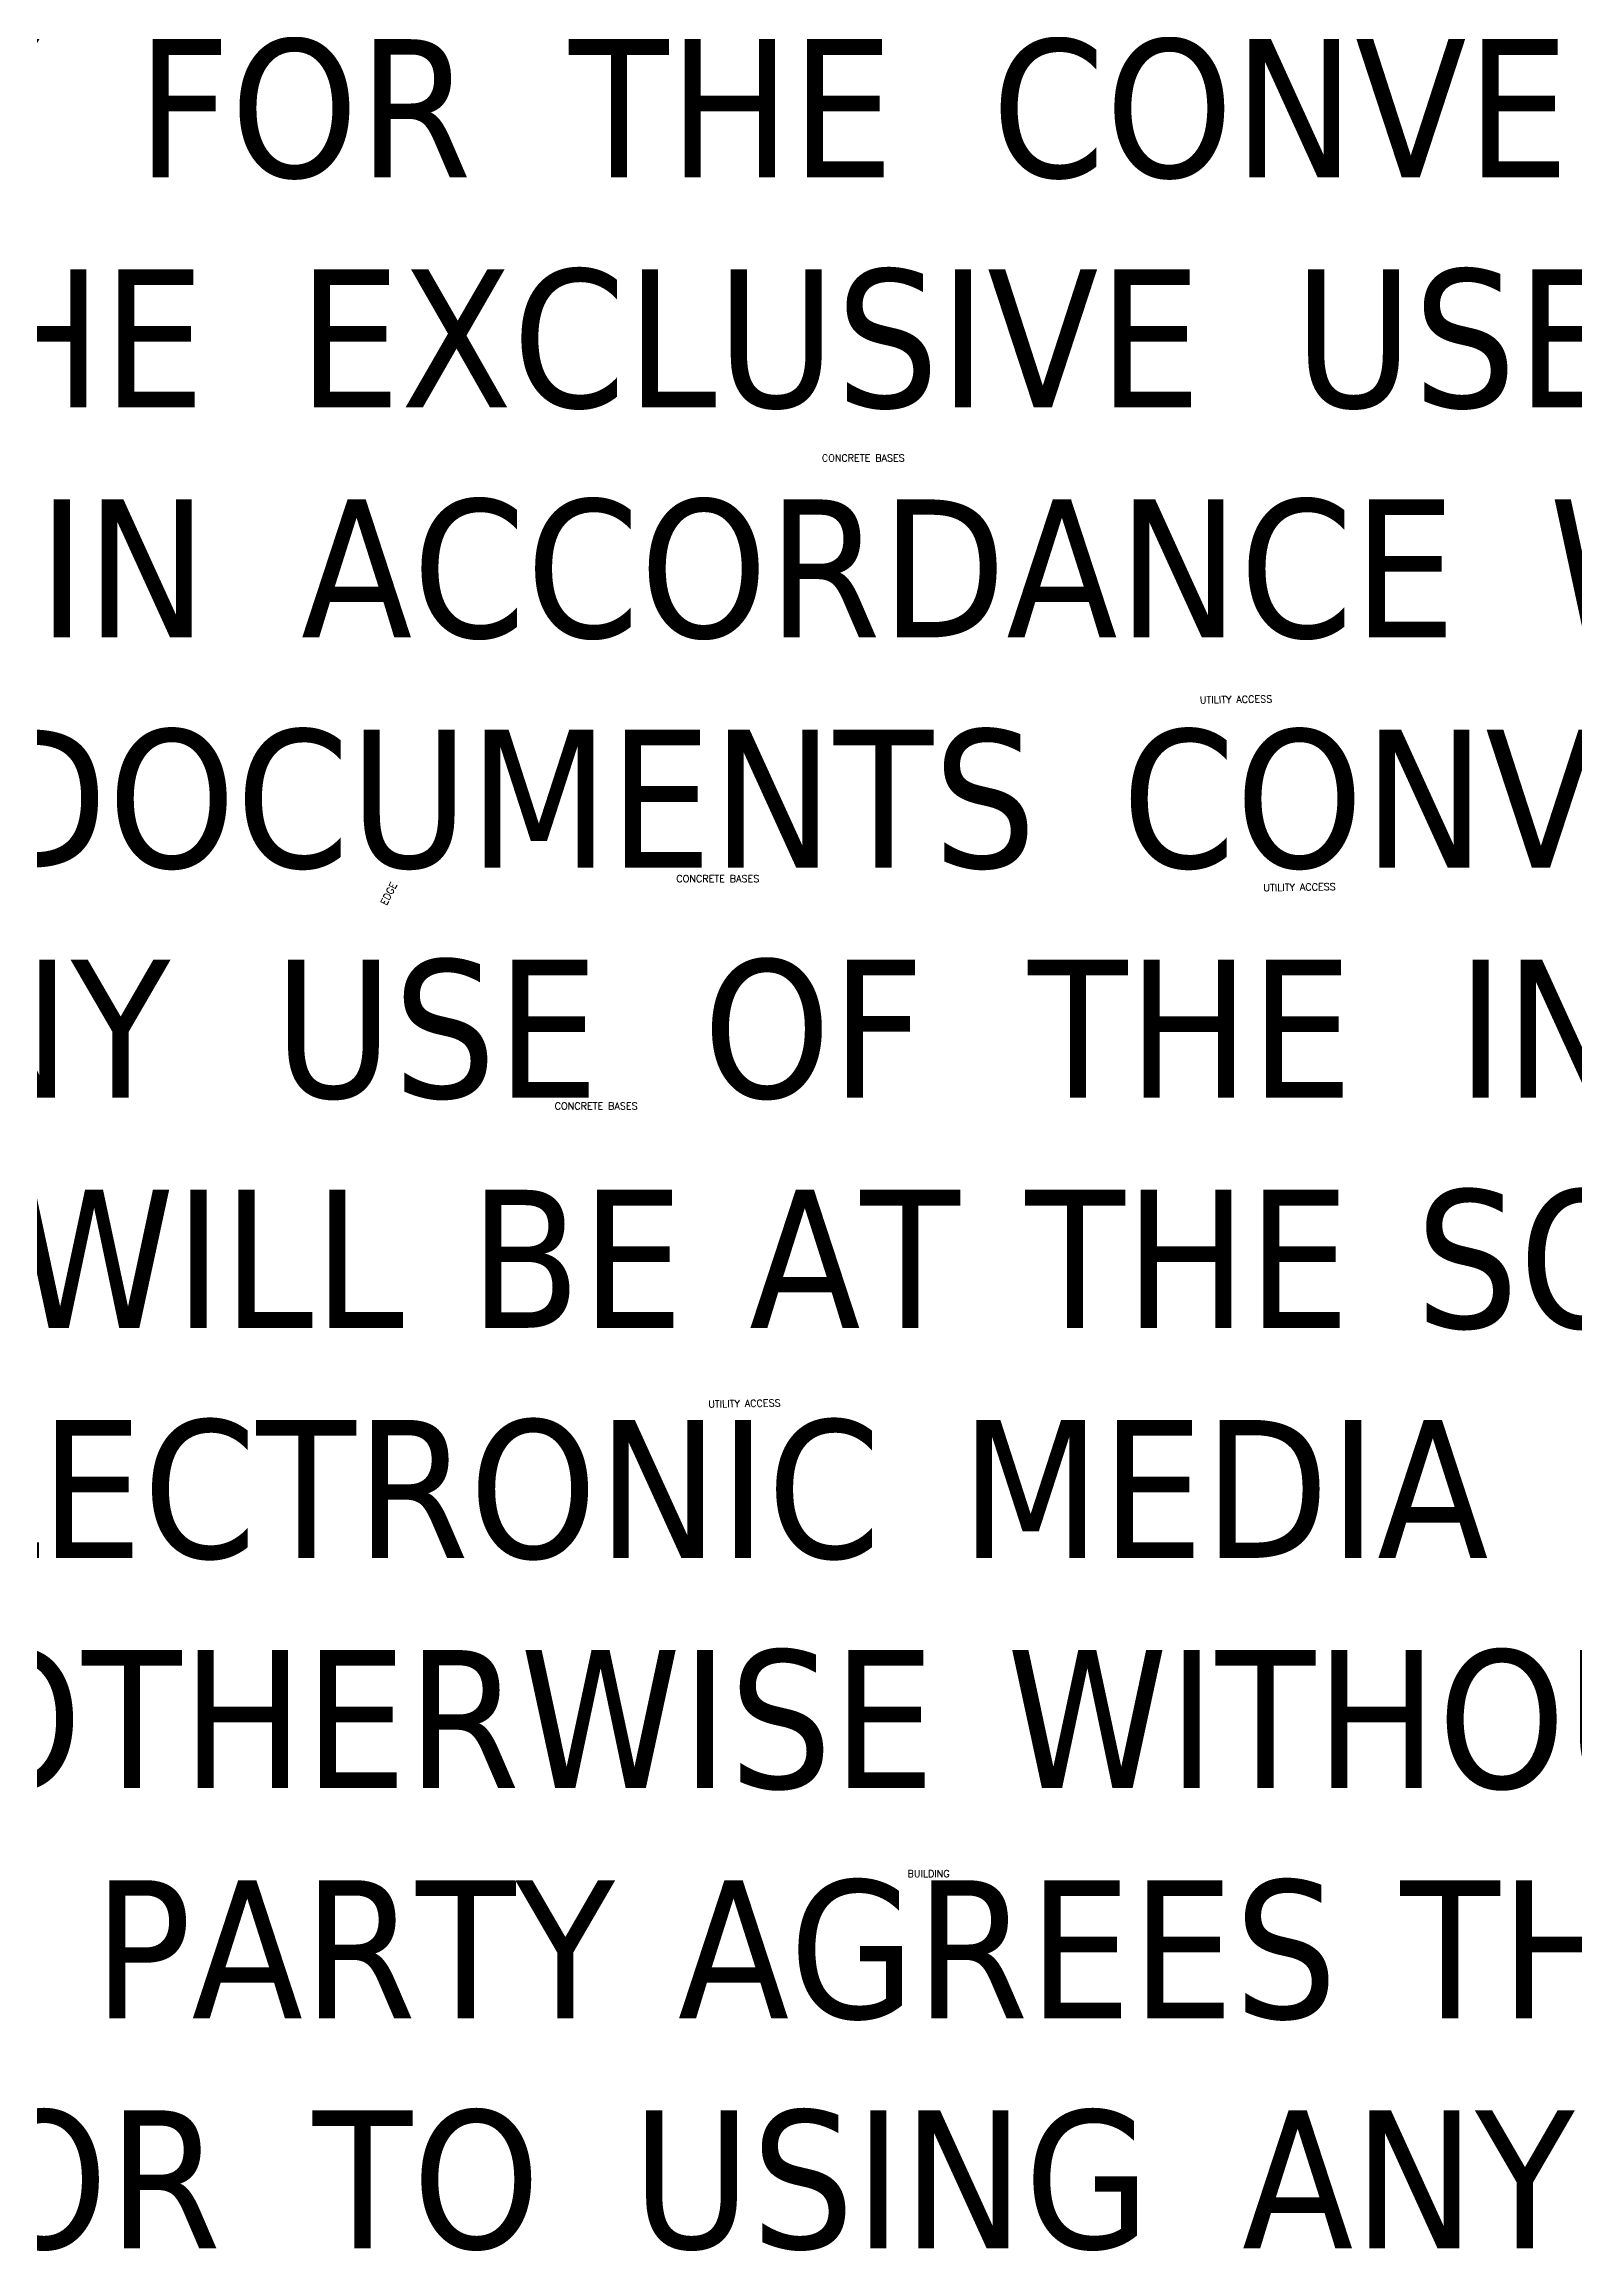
# Model space of a CAD drawing. Header units: feet. Extents: x 3253898 to 3255140, y 313381 to 314239.
# Drawn here: x 3254473 to 3254734, y 313637.6 to 314013.9 of the extents above; entities that cross this region are included whole.
import ezdxf
from ezdxf import colors
from ezdxf.entities.mleader import LeaderData, LeaderLine
from ezdxf.math import Vec2, Vec3

# ---------------------------------------------------------------- set-up
doc = ezdxf.new("R2010")
doc.units = ezdxf.units.FT
doc.header["$LTSCALE"] = 30
doc.header["$MEASUREMENT"] = 0
doc.linetypes.add('CENTER', pattern=[2, 1.25, -0.25, 0.25, -0.25])
for name, color, linetype in [('-MISC_TEXT_MEDIUM', 4, 'Continuous'), ('0BUIDINGS', 3, 'Continuous'), ('0CONCRETE', 7, 'Continuous'), ('0GRAVEL', 3, 'Continuous'), ('0MISCTOPO', 20, 'Continuous'), ('WARNING', 1, 'Continuous')]:
    doc.layers.add(name, color=color, linetype=linetype)
doc.layers.add('0ROADS AND STREETS', color=1, linetype='Continuous', lineweight=25)
doc.layers.add('0TEXT', color=7, linetype='Continuous', lineweight=35)
doc.layers.get('0').freeze()
doc.styles.add('l60s', font='rs.shx', dxfattribs={"oblique": 22, "height": 0.06})
doc.styles.add('ROMANS', font='romans.shx')
doc.styles.get("Standard").update_dxf_attribs({"font": 'simplex.shx'})
pattern_1 = [(50, (0, 0), (7.172601826, -0.62752135), [0.75, -8.25]), (355, (0, 0), (-1.387513336, 7.521921337), [0.6, -6.6]), (100.45144446, (0.598, -0.052), (5.785088467, 6.89439991), [0.63740192, -7.01142112]), (46.1842, (0, 2), (10.672413307, -1.655192808), [1.125, -12.375]), (96.6356355, (0.889, 1.862), (9.346619457, 9.741186008), [0.95610342, -10.5171376]), (351.184164, (0, 2), (9.34661945, 9.741186003), [0.9, -9.90000001]), (21, (1, 1.5), (5.969070521, -4.026188907), [0.75, -8.25]), (326, (1, 1.5), (2.43315332, 7.25150045), [0.6, -6.6]), (71.45144474, (1.4974, 1.1645), (8.402223767, 3.225311528), [0.6374019, -7.01142112]), (37.5, (0, 0), (0.1215985532, 3.3289385383), [0, -6.52, 0, -6.7, 0, -6.625]), (7.5, (0, 0), (2.6306953744, 3.944117119), [0, -3.82, 0, -6.37, 0, -2.525]), (327.5, (-2.23, 0), (5.3382243617, -0.2255487173), [0, -2.5, 0, -7.8, 0, -10.35]), (317.5, (-3.23, 0), (5.8318616934, 1.001049823), [0, -3.25, 0, -5.18, 0, -7.35])]

msp = doc.modelspace()

# ---------------------------------------------------------------- texts
at = {"layer": '0TEXT', "char_height": 1.2, "attachment_point": 1, "style": 'ROMANS'}
for s, width, heights, insert, rotation in [('CENTERLINE OF GRAVEL ROAD', 27.5997, [1.84], (3254593.93, 313957.18), 63.5205), ('UTILITY ACCESS', 13.8527, [0.5], (3254670.08, 313902.69), 0.9138), ('EDGE OF GRAVEL', 16.1975, [1.21], (3254530.33, 313867.52), 62.8773), ('UTILITY ACCESS', 13.8527, [0.5], (3254680.91, 313870.69), 0.9138), ('UTILITY ACCESS', 13.8527, [0.5], (3254586.26, 313782.69), 0.9138)]:
    msp.add_mtext_dynamic_manual_height_columns(s, width=width, gutter_width=13.44, heights=heights, dxfattribs=dict(at, insert=insert, rotation=rotation))
for s, width, heights, insert in [('CONCRETE BASES', 16.0075, [0.891], (3254607.03, 313841.47)), ('CONCRETE BASES', 16.0075, [0.891], (3254654.54, 313818.93)), ('CONCRETE BASES', 16.0075, [0.891], (3254542.56, 313797.35)), ('BUILDING', 8.3454, [1.5], (3254620.25, 313702.64)), ('A/C', 3.8673, [1.73], (3254632.11, 313684.93))]:
    msp.add_mtext_dynamic_manual_height_columns(s, width=width, gutter_width=13.44, heights=heights, dxfattribs=dict(at, insert=insert))

# ---------------------------------------------------------------- blocks, each defined once
blk = doc.blocks.new('BRKLINE')
blk.add_lwpolyline([(6.81, 3.51), (6.56, 4.2), (6.06, 2.83), (5.81, 3.51)])
at = {"layer": 'Defpoints'}
for p in [(5.81, 3.51), (6.81, 3.51)]:
    blk.add_point(p, dxfattribs=at)
blk = doc.blocks.new('Indemnification Warning')
at = {"layer": 'WARNING', "insert": (0, 0), "char_height": 0.14, "width": 7.25, "attachment_point": 5, "bg_fill": 3, "box_fill_scale": 1.5, "bg_fill_color": 256, "bg_fill_transparency": 0}
blk.add_mtext('\\pxqd;{\\fTahoma|b0|i0|c0|p34;\\H1.4286x;WARNING}\\P\\pq*;\\P\\pqj;{\\fTahoma|b0|i0|c0|p34;THIS ELECTRONIC FILE IS A NON-CERTIFIED RECORDING AND MAY CONTAIN DATA USED TO GENERATE A PRINTED DOCUMENT PREPARED BY BALLARD CLC, INC. THIS NON-CERTIFIED RECORDING IS NOT A PART OF THE CONTRACT DOCUMENTS.  THIS FILE IS PROVIDED AS-IS AND IS ONLY FOR THE CONVENIENCE OF THE RECEIVING PARTY AND INTENDED SOLELY FOR THE EXCLUSIVE USE BY THAT PARTY FOR THE PURPOSES EXPRESSLY AUTHORIZED.  IN ACCORDANCE WITH STANDARD INDUSTRY PRACTICE, ONLY PRINTED COPIES OF DOCUMENTS CONVEYED TO YOU BY BALLARD CLC, INC. MAY BE RELIED UPON.  ANY USE OF THE INFORMATION OBTAINED OR DERIVED FROM THIS ELECTRONIC FILE WILL BE AT THE SOLE RISK OF THE RECEIVING PARTY.  BECAUSE DATA STORED IN ELECTRONIC MEDIA FORMAT CAN DETERIORATE OR BE MODIFIED INADVERTENTLY OR OTHERWISE WITHOUT AUTHORIZATION OF THE CREATOR OF THIS FILE, THE RECEIVING PARTY AGREES THAT IT HAS THE OBLIGATION TO PERFORM ACCEPTANCE TESTS PRIOR TO USING ANY OF THE DATA CONTAINED WITHIN.  UPON USE OF THE DATA, RECEIVING PARTY SHALL BE DEEMED TO HAVE ACCEPTED THE DATA THUS TRANSFERRED.\\P\\PFREEZE OR DELETE TO VIEW LINEWORK\\P\\P\\pqd;\\H1.4286x;WARNING}', dxfattribs=at)

# ---------------------------------------------------------------- hatches: boundary and pattern name
at = {"layer": '0BUIDINGS'}
h = msp.add_hatch(dxfattribs=at)
h.set_pattern_fill('ANSI31', color=256, scale=10, angle=72)
h.set_pattern_definition([(117, (0, 0), (-1.11375815524, -0.56748812467), [])])
h.paths.add_polyline_path([(3254611.75, 313716.1), (3254605.08, 313701.65), (3254637.66, 313686.34), (3254644.28, 313700.88)])
h.paths.add_polyline_path([(3254612.73, 313713.44), (3254641.64, 313699.91), (3254636.68, 313689.01), (3254607.72, 313702.61)], flags=16)
at = {"layer": '0CONCRETE'}
h = msp.add_hatch(dxfattribs=at)
h.set_pattern_fill('AR-CONC', color=256)
h.set_pattern_definition(pattern_1)
h.paths.add_polyline_path([(3254682.99, 313744.2), (3254661.73, 313754.27), (3254656.83, 313743.64), (3254678.27, 313733.78)])
h.paths.add_polyline_path([(3254561.18, 313778.78), (3254546.34, 313785.65), (3254539.62, 313771.3), (3254545.78, 313768.47), (3254544.55, 313765.65), (3254547.17, 313764.45), (3254548.33, 313767.25), (3254554.43, 313764.45)])
h.paths.add_polyline_path([(3254551.61, 313794.09), (3254549.48, 313795.12), (3254548.46, 313793.09), (3254550.59, 313792.06)])
h.paths.add_polyline_path([(3254554.38, 313800.22), (3254552.29, 313801.21), (3254551.19, 313799.18), (3254553.27, 313798.19)])
h.paths.add_polyline_path([(3254558.42, 313823.53), (3254556.31, 313824.56), (3254555.4, 313822.49), (3254557.45, 313821.53)])
h.paths.add_polyline_path([(3254568.41, 313830.45), (3254566.32, 313831.44), (3254565.34, 313829.33), (3254567.42, 313828.33)])
h.paths.add_polyline_path([(3254569.22, 313837.45), (3254568.26, 313835.37), (3254570.64, 313834.18), (3254571.6, 313836.25)])
h.paths.add_polyline_path([(3254571.32, 313846.44), (3254569.27, 313847.42), (3254568.23, 313845.36), (3254570.35, 313844.43)])
h.paths.add_polyline_path([(3254579.78, 313870.17), (3254578.84, 313868.11), (3254580.9, 313867.16), (3254581.89, 313869.18)])
h.paths.add_polyline_path([(3254589.52, 313875.83), (3254587.36, 313876.77), (3254586.45, 313874.61), (3254588.61, 313873.66)])
h.paths.add_polyline_path([(3254592.28, 313881.7), (3254590.25, 313882.72), (3254589.31, 313880.58), (3254591.35, 313879.55)])
h.paths.add_polyline_path([(3254606.35, 313912.05), (3254604.25, 313913.08), (3254603.38, 313910.86), (3254605.48, 313909.83)])
h.paths.add_polyline_path([(3254609.22, 313918.08), (3254607.1, 313919.04), (3254606.12, 313916.94), (3254608.25, 313915.97)])
h.paths.add_polyline_path([(3254609.22, 313928.23), (3254607.33, 313929.07), (3254606.44, 313927.07), (3254608.33, 313926.23)])
h.paths.add_polyline_path([(3254606.84, 313935.93), (3254606.18, 313934.59), (3254607.69, 313933.72), (3254608.35, 313935.06)])
h.paths.add_polyline_path([(3254619.84, 313950.86), (3254617.7, 313951.76), (3254616.81, 313949.69), (3254618.88, 313948.73)])
h.paths.add_polyline_path([(3254627.64, 313957.32), (3254625.51, 313958.3), (3254624.44, 313956.17), (3254626.55, 313955.2)])
h.paths.add_polyline_path([(3254630.3, 313963.49), (3254628.23, 313964.27), (3254627.27, 313962.3), (3254629.33, 313961.52)])
h.paths.add_polyline_path([(3254653.96, 313977.91), (3254647.76, 313980.77), (3254649.08, 313983.62), (3254646.43, 313984.91), (3254645.29, 313981.93), (3254639.17, 313984.76), (3254632.47, 313970.4), (3254647.32, 313963.55)])
h.paths.add_polyline_path([(3254629.81, 313981.28), (3254628.16, 313982), (3254627.45, 313980.32), (3254629.08, 313979.63)])
h.paths.add_polyline_path([(3254680.69, 313818.41), (3254678.6, 313819.4), (3254677.66, 313817.31), (3254679.7, 313816.34)])
h.paths.add_polyline_path([(3254673.67, 313803.2), (3254671.6, 313804.26), (3254670.61, 313802.21), (3254672.68, 313801.15)])
h.paths.add_polyline_path([(3254647.67, 313815.19), (3254646.1, 313816.01), (3254645.29, 313814.36), (3254646.86, 313813.55)])
h.paths.add_polyline_path([(3254654.72, 313830.32), (3254653.09, 313831.07), (3254652.31, 313829.39), (3254653.94, 313828.64)])
h.paths.add_polyline_path([(3254615.11, 313849.06), (3254612.98, 313850.09), (3254612.08, 313847.97), (3254614.21, 313846.94)])
h = msp.add_hatch(dxfattribs=at)
h.set_pattern_fill('AR-CONC', color=256)
h.set_pattern_definition(pattern_1)
h.paths.add_polyline_path([(3254716.42, 313872.35), (3254711.94, 313874.47), (3254711.36, 313873.35), (3254633.66, 313909.57), (3254624.25, 313889.44), (3254597.18, 313902.03), (3254593.08, 313893.16), (3254620.1, 313880.4), (3254596.69, 313830.33), (3254583.44, 313801.92), (3254583.04, 313802.07), (3254581.57, 313799.08), (3254582.01, 313798.85), (3254573.18, 313779.85), (3254572.69, 313780.04), (3254571.23, 313776.89), (3254574.36, 313775.47), (3254574.58, 313775.86), (3254624, 313752.75), (3254623.81, 313752.28), (3254624.24, 313752.06), (3254608.29, 313717.77), (3254607.02, 313718.33), (3254600.18, 313703.85), (3254605.08, 313701.65), (3254611.75, 313716.1), (3254621.71, 313711.45), (3254627.28, 313723.17), (3254637.89, 313746.1), (3254650.42, 313740.38), (3254636.94, 313711.62), (3254634.12, 313705.64), (3254636.5, 313704.53), (3254639.28, 313710.46), (3254652.78, 313739.06), (3254676.31, 313728.13), (3254676.64, 313728.84), (3254677.37, 313728.78), (3254676.33, 313729.81), (3254677.06, 313729.75), (3254677.39, 313730.46), (3254653.86, 313741.4), (3254655.53, 313745.22), (3254675.21, 313787.34), (3254695.47, 313830.72), (3254701.17, 313828.03), (3254701.48, 313828.68), (3254702.2, 313828.61), (3254701.18, 313829.65), (3254701.91, 313829.58), (3254702.22, 313830.23), (3254696.57, 313832.87), (3254713.19, 313868.39), (3254714.3, 313867.86), (3254714.85, 313868.99), (3254718.37, 313867.36), (3254718.66, 313868.03), (3254719.39, 313867.99), (3254718.32, 313868.98), (3254719.05, 313868.95), (3254719.33, 313869.61), (3254715.91, 313871.29)])
h.paths.add_polyline_path([(3254710.36, 313871.1), (3254709.87, 313869.93), (3254710.98, 313869.42), (3254693.88, 313832.91), (3254676.02, 313794.65), (3254628.44, 313816.81), (3254599.5, 313830.43), (3254634.9, 313906.35)], flags=16)
h.paths.add_polyline_path([(3254680.69, 313818.41), (3254679.7, 313816.34), (3254677.66, 313817.31), (3254678.6, 313819.4)], flags=0)
h.paths.add_polyline_path([(3254654.72, 313830.32), (3254653.94, 313828.64), (3254652.31, 313829.39), (3254653.09, 313831.07)], flags=0)
h.paths.add_polyline_path([(3254645.26, 313837.6), (3254635.23, 313816.13), (3254624.5, 313821.21), (3254634.54, 313842.66)], flags=0)
h.paths.add_polyline_path([(3254673.67, 313803.2), (3254672.68, 313801.15), (3254670.61, 313802.21), (3254671.6, 313804.26)], flags=0)
h.paths.add_polyline_path([(3254647.67, 313815.19), (3254646.86, 313813.55), (3254645.29, 313814.36), (3254646.1, 313816.01)], flags=16)
h.paths.add_polyline_path([(3254674.9, 313792.54), (3254673.05, 313788.33), (3254653.17, 313746.11), (3254651.56, 313742.58), (3254638.99, 313748.31), (3254662.44, 313798.3)], flags=16)
h.paths.add_polyline_path([(3254659.65, 313799.64), (3254636.21, 313749.62), (3254628.2, 313753.45), (3254628.32, 313753.92), (3254625.28, 313755.33), (3254625.08, 313754.9), (3254580.82, 313775.57), (3254579.36, 313776.26), (3254575.46, 313778.16), (3254575.67, 313778.64), (3254575.23, 313778.81), (3254584.2, 313797.68), (3254584.65, 313797.51), (3254586.07, 313800.55), (3254585.74, 313800.8), (3254598.47, 313828.16)], flags=16)
h.paths.add_polyline_path([(3254615.11, 313849.06), (3254614.21, 313846.94), (3254612.08, 313847.97), (3254612.98, 313850.09)], flags=0)
h.paths.add_polyline_path([(3254608.13, 313833.96), (3254607.12, 313831.86), (3254605, 313832.92), (3254606.01, 313835.02)], flags=0)
h.paths.add_polyline_path([(3254635.19, 313747.38), (3254620.32, 313715.51), (3254611.85, 313719.61), (3254626.53, 313751.07), (3254626.99, 313750.88), (3254627.18, 313751.3)], flags=16)
h = msp.add_hatch(dxfattribs=at)
h.set_pattern_fill('AR-CONC', color=256)
h.set_pattern_definition(pattern_1)
h.paths.add_polyline_path([(3254645.26, 313837.6), (3254634.54, 313842.66), (3254624.5, 313821.21), (3254635.23, 313816.13)])
h = msp.add_hatch(dxfattribs=at)
h.set_pattern_fill('AR-CONC', color=256)
h.set_pattern_definition(pattern_1)
h.paths.add_polyline_path([(3254608.13, 313833.96), (3254606.01, 313835.02), (3254605, 313832.92), (3254607.12, 313831.86)])

# ---------------------------------------------------------------- linework, layer by layer
at = {"layer": '0BUIDINGS', "flags": 128}
msp.add_lwpolyline([(3254611.75, 313716.1), (3254605.08, 313701.65), (3254637.66, 313686.34), (3254644.28, 313700.88), (3254611.75, 313716.1)], dxfattribs=at)
at = {"layer": '0CONCRETE', "flags": 128}
for points in [[(3254639.17, 313984.76), (3254645.29, 313981.93), (3254646.43, 313984.91), (3254649.08, 313983.62), (3254647.76, 313980.77), (3254653.96, 313977.91), (3254647.32, 313963.55), (3254632.47, 313970.4), (3254639.17, 313984.76)], [(3254628.16, 313982), (3254627.45, 313980.32), (3254629.08, 313979.63), (3254629.81, 313981.28), (3254628.16, 313982)], [(3254625.71, 313958.25), (3254625.51, 313958.3)], [(3254617.7, 313951.76), (3254616.81, 313949.69), (3254618.88, 313948.73), (3254619.84, 313950.86), (3254617.7, 313951.76)], [(3254605.08, 313701.65), (3254600.18, 313703.85), (3254607.02, 313718.33), (3254608.29, 313717.77), (3254624.24, 313752.06), (3254623.81, 313752.28), (3254624, 313752.75), (3254574.58, 313775.86), (3254574.36, 313775.47), (3254571.23, 313776.89), (3254572.69, 313780.04), (3254573.18, 313779.85), (3254582.01, 313798.85), (3254581.57, 313799.08), (3254583.04, 313802.07), (3254583.44, 313801.92), (3254596.69, 313830.33), (3254620.1, 313880.4), (3254593.08, 313893.16), (3254597.18, 313902.03), (3254624.25, 313889.44), (3254633.66, 313909.57), (3254711.36, 313873.35), (3254711.94, 313874.47), (3254716.42, 313872.35), (3254715.91, 313871.29), (3254719.33, 313869.61)], [(3254579.78, 313870.17), (3254578.84, 313868.11), (3254580.9, 313867.16), (3254581.89, 313869.18), (3254579.78, 313870.17)], [(3254702.22, 313830.23), (3254696.57, 313832.87), (3254713.19, 313868.39), (3254714.3, 313867.86), (3254714.85, 313868.99), (3254718.37, 313867.36)], [(3254718.66, 313868.03), (3254718.11, 313866.74)], [(3254719.05, 313868.95), (3254719.59, 313870.24)], [(3254569.27, 313847.42), (3254568.23, 313845.36), (3254570.35, 313844.43), (3254571.32, 313846.44), (3254569.27, 313847.42)], [(3254624.5, 313821.21), (3254634.54, 313842.66), (3254645.26, 313837.6), (3254635.23, 313816.13), (3254624.5, 313821.21)], [(3254677.39, 313730.46), (3254653.86, 313741.4), (3254655.53, 313745.22), (3254675.21, 313787.34), (3254695.47, 313830.72), (3254701.17, 313828.03)], [(3254701.91, 313829.58), (3254702.51, 313830.84)], [(3254701.48, 313828.68), (3254700.87, 313827.42)], [(3254556.31, 313824.56), (3254555.4, 313822.49), (3254557.45, 313821.53), (3254558.42, 313823.53), (3254556.31, 313824.56)], [(3254678.6, 313819.4), (3254680.69, 313818.41), (3254679.7, 313816.34), (3254677.66, 313817.31), (3254678.6, 313819.4)], [(3254546.34, 313785.65), (3254561.18, 313778.78), (3254554.43, 313764.45), (3254548.33, 313767.25), (3254547.17, 313764.45), (3254544.55, 313765.65), (3254545.78, 313768.47), (3254539.62, 313771.3), (3254546.34, 313785.65)], [(3254661.73, 313754.27), (3254656.83, 313743.64), (3254678.27, 313733.78), (3254682.99, 313744.2), (3254661.73, 313754.27)], [(3254634.12, 313705.64), (3254636.94, 313711.62), (3254650.42, 313740.38), (3254637.89, 313746.1), (3254627.28, 313723.17), (3254621.71, 313711.45)], [(3254676.31, 313728.13), (3254652.78, 313739.06), (3254639.28, 313710.46), (3254636.51, 313704.54)], [(3254676.64, 313728.84), (3254676.05, 313727.57)], [(3254677.06, 313729.75), (3254677.65, 313731.02)]]:
    msp.add_lwpolyline(points, dxfattribs=at)
for points in [[(3254628.23, 313964.27), (3254627.27, 313962.3), (3254629.33, 313961.52), (3254630.3, 313963.49)], [(3254625.51, 313958.3), (3254624.44, 313956.17), (3254626.55, 313955.2), (3254627.64, 313957.32)], [(3254607.69, 313933.72), (3254608.35, 313935.06), (3254606.84, 313935.93), (3254606.18, 313934.59)], [(3254606.44, 313927.07), (3254608.33, 313926.23), (3254609.22, 313928.23), (3254607.33, 313929.07)], [(3254607.1, 313919.04), (3254609.22, 313918.08), (3254608.25, 313915.97), (3254606.12, 313916.94)], [(3254605.48, 313909.83), (3254606.35, 313912.05), (3254604.25, 313913.08), (3254603.38, 313910.86)], [(3254710.98, 313869.42), (3254693.88, 313832.91), (3254676.02, 313794.65), (3254628.44, 313816.81), (3254599.5, 313830.43), (3254634.9, 313906.35), (3254710.36, 313871.1), (3254709.87, 313869.93)], [(3254591.35, 313879.55), (3254589.31, 313880.58), (3254590.25, 313882.72), (3254592.28, 313881.7)], [(3254588.61, 313873.66), (3254589.52, 313875.83), (3254587.36, 313876.77), (3254586.45, 313874.61)], [(3254614.21, 313846.94), (3254615.11, 313849.06), (3254612.98, 313850.09), (3254612.08, 313847.97)], [(3254570.64, 313834.18), (3254571.6, 313836.25), (3254569.22, 313837.45), (3254568.26, 313835.37)], [(3254608.13, 313833.96), (3254606.01, 313835.02), (3254605, 313832.92), (3254607.12, 313831.86)], [(3254567.42, 313828.33), (3254568.41, 313830.45), (3254566.32, 313831.44), (3254565.34, 313829.33)], [(3254653.09, 313831.07), (3254654.72, 313830.32), (3254653.94, 313828.64), (3254652.31, 313829.39)], [(3254598.47, 313828.16), (3254585.74, 313800.8), (3254586.07, 313800.55), (3254584.65, 313797.51), (3254584.2, 313797.68), (3254575.23, 313778.81), (3254575.67, 313778.64), (3254575.46, 313778.16), (3254579.36, 313776.26), (3254580.82, 313775.57), (3254625.08, 313754.9), (3254625.28, 313755.33), (3254628.32, 313753.92), (3254628.2, 313753.45), (3254636.21, 313749.62), (3254659.65, 313799.64)], [(3254646.86, 313813.55), (3254647.67, 313815.19), (3254646.1, 313816.01), (3254645.29, 313814.36)], [(3254671.6, 313804.26), (3254670.61, 313802.21), (3254672.68, 313801.15), (3254673.67, 313803.2)], [(3254551.19, 313799.18), (3254553.27, 313798.19), (3254554.38, 313800.22), (3254552.29, 313801.21)], [(3254673.05, 313788.33), (3254674.9, 313792.54), (3254662.44, 313798.3), (3254638.99, 313748.31), (3254651.56, 313742.58), (3254653.17, 313746.11)], [(3254550.59, 313792.06), (3254551.61, 313794.09), (3254549.48, 313795.12), (3254548.46, 313793.09)], [(3254626.53, 313751.07), (3254626.99, 313750.88), (3254627.18, 313751.3), (3254635.19, 313747.38), (3254620.32, 313715.51), (3254611.85, 313719.61)]]:
    msp.add_lwpolyline(points, close=True, dxfattribs=at)
at = {"layer": '0GRAVEL', "color": 5, "flags": 128}
for points in [[(3254734.03, 313978.02), (3254659.09, 314008.31), (3254633.87, 314013.86), (3254602.77, 313994.99), (3254587.64, 313967.1), (3254557.85, 313917.03), (3254527.67, 313858.04), (3254504.83, 313805.37, 0.265848), (3254513.27, 313747, 0.067126), (3254532.46, 313728.26, -0.216906), (3254542.22, 313702.15, -0.17715), (3254533.35, 313682.29), (3254473.04, 313646.82)], [(3254488.34, 313637.6), (3254554.17, 313653.19, -0.072672), (3254625.57, 313651.83)]]:
    msp.add_lwpolyline(points, format="xyb", dxfattribs=at)
at = {"layer": '0MISCTOPO', "flags": 128}
for points, elevation in [([(3254662.11, 313893.64), (3254663.14, 313895.83)], 83.03), ([(3254662.11, 313893.64), (3254663.25, 313893.11)], 83.03), ([(3254663.14, 313895.83), (3254664.27, 313895.3)], 83.03), ([(3254663.25, 313893.11), (3254664.27, 313895.3)], 83.06), ([(3254700.14, 313875.87), (3254701.18, 313878.1)], 82.93), ([(3254700.14, 313875.87), (3254701.25, 313875.36)], 82.93), ([(3254702.28, 313877.58), (3254701.18, 313878.1)], 83), ([(3254701.25, 313875.36), (3254702.28, 313877.58)], 83), ([(3254578.41, 313774.08), (3254579.36, 313776.26)], 83.19), ([(3254578.41, 313774.08), (3254579.88, 313773.38)], 83.19), ([(3254579.88, 313773.38), (3254580.82, 313775.57)], 83.16)]:
    msp.add_lwpolyline(points, dxfattribs=dict(at, elevation=elevation))
msp.add_lwpolyline([(3254580.82, 313775.57), (3254579.36, 313776.26)], dxfattribs=at)
at = {"layer": '0MISCTOPO', "linetype": 'CENTER', "flags": 128}
for points in [[(3254629.74, 313683.83), (3254631.38, 313687.32)], [(3254637.81, 313684.3), (3254631.38, 313687.32)], [(3254636.17, 313680.8), (3254629.74, 313683.83)], [(3254636.17, 313680.8), (3254637.81, 313684.3)]]:
    msp.add_lwpolyline(points, dxfattribs=at)
at = {"layer": '0ROADS AND STREETS', "linetype": 'CENTER', "ltscale": 0.1, "flags": 128}
for points in [[(3254729.71, 313966.93), (3254653.99, 313997.58, 0.366098), (3254610.96, 313987.83), (3254600.26, 313965.82), (3254573.26, 313912.32), (3254542.5, 313852.18), (3254516.71, 313795.31, 0.275452), (3254524.25, 313755.28), (3254541.08, 313738.13), (3254556.39, 313723.36), (3254573.23, 313698.76), (3254545.21, 313669.36)], [(3254633.77, 313667.45, 0.128562), (3254545.21, 313669.36), (3254485.36, 313644.33)]]:
    msp.add_lwpolyline(points, format="xyb", dxfattribs=at)

# ---------------------------------------------------------------- block references
at = {"layer": '0CONCRETE'}
for p, rotation in [((3254719.63, 313861.31), 67.07204775889106), ((3254702.14, 313821.92), 64.48612958034808), ((3254677.38, 313722.09), 65.07803011848434)]:
    msp.add_blockref('BRKLINE', p, dxfattribs=dict(at, rotation=rotation))

msp.set_redraw_order([(e.dxf.handle, doc.entitydb.next_handle()) for e in msp.query("TEXT MTEXT ATTDEF DIMENSION ARC_DIMENSION")])  # texts and dimensions are drawn at this point

# ---------------------------------------------------------------- leaders
at = {"layer": '0GRAVEL'}
ml = msp.add_multileader_mtext('Standard', dxfattribs=at)
ml.set_content('', color=256, style='l60s')
ml.set_leader_properties(color=256)
ml.build(insert=Vec2(0, 0))
ml.multileader.update_dxf_attribs({"leader_type": 2, "text_left_attachment_type": 2, "text_right_attachment_type": 2, "dogleg_length": 0.08, "arrow_head_size": 1.6, "scale": 20})
ctx = ml.context
ctx.base_point, ctx.scale, ctx.char_height, ctx.arrow_head_size, ctx.landing_gap_size, ctx.plane_origin, ctx.plane_x_axis, ctx.plane_y_axis = Vec3(3254670.77, 313901.94), 20, 1.2, 1.6, 0.6, Vec3(3254668, 313887.18), Vec3(-0.996194, -0.08716), Vec3(0.08716, -0.996194)
ctx.left_attachment, ctx.right_attachment, ctx.text_align_type = 2, 2, 2
notes = []
notes.append((ctx, [(0, (1, 1, 0), (3254667.98, 313901.7), (0.996194, 0.08716), 1.6, [(0, [(3254664.1, 313896.02)], 0, [])])]))
ctx.mtext.insert, ctx.mtext.text_direction, ctx.mtext.rotation, ctx.mtext.alignment, ctx.mtext.flow_direction = Vec3(3254670.22, 313901.29), Vec3(-0.996194, -0.08716), 3.228863, 3, 5
ml = msp.add_multileader_mtext('Standard', dxfattribs=at)
ml.set_content('', color=256, style='l60s')
ml.set_leader_properties(color=256)
ml.build(insert=Vec2(0, 0))
ml.multileader.update_dxf_attribs({"leader_type": 2, "text_left_attachment_type": 2, "text_right_attachment_type": 2, "dogleg_length": 0.08, "arrow_head_size": 1.6, "scale": 20})
ctx = ml.context
ctx.base_point, ctx.scale, ctx.char_height, ctx.arrow_head_size, ctx.landing_gap_size, ctx.plane_origin, ctx.plane_x_axis, ctx.plane_y_axis = Vec3(3254695.28, 313870.27), 20, 1.2, 1.6, 0.6, Vec3(3254681.26, 313857.99), Vec3(-0.996194, -0.08716), Vec3(0.08716, -0.996194)
ctx.left_attachment, ctx.right_attachment = 2, 2
notes.append((ctx, [(1, (1, 1, 0), (3254696.88, 313870.41), (-0.996194, -0.08716), 1.6, [(0, [(3254700.45, 313875.2)], 0, [])])]))
ctx.mtext.insert, ctx.mtext.text_direction, ctx.mtext.rotation, ctx.mtext.flow_direction = Vec3(3254694.74, 313869.62), Vec3(-0.996194, -0.08716), 3.228863, 5
ml = msp.add_multileader_mtext('Standard', dxfattribs=at)
ml.set_content('', color=256, style='l60s')
ml.set_leader_properties(color=256)
ml.build(insert=Vec2(0, 0))
ml.multileader.update_dxf_attribs({"leader_type": 2, "text_left_attachment_type": 2, "text_right_attachment_type": 2, "dogleg_length": 0.08, "arrow_head_size": 1.6, "scale": 20})
ctx = ml.context
ctx.base_point, ctx.scale, ctx.char_height, ctx.arrow_head_size, ctx.landing_gap_size, ctx.plane_origin, ctx.plane_x_axis, ctx.plane_y_axis = Vec3(3254586.94, 313781.95), 20, 1.2, 1.6, 0.6, Vec3(3254584.17, 313767.19), Vec3(-0.996194, -0.08716), Vec3(0.08716, -0.996194)
ctx.left_attachment, ctx.right_attachment, ctx.text_align_type = 2, 2, 2
notes.append((ctx, [(0, (1, 1, 0), (3254584.15, 313781.71), (0.996194, 0.08716), 1.6, [(0, [(3254580.28, 313776.02)], 0, [])])]))
ctx.mtext.insert, ctx.mtext.text_direction, ctx.mtext.rotation, ctx.mtext.alignment, ctx.mtext.flow_direction = Vec3(3254586.4, 313781.3), Vec3(-0.996194, -0.08716), 3.228863, 3, 5
for ctx, leaders in notes:
    for number, flags, end, landing, length, lines in leaders:
        leader = LeaderData()
        leader.index, (leader.has_last_leader_line, leader.has_dogleg_vector, leader.attachment_direction) = number, flags
        leader.last_leader_point, leader.dogleg_vector, leader.dogleg_length = Vec3(end), Vec3(landing), length
        for number, points, colour, breaks in lines:
            line = LeaderLine()
            line.index, line.vertices, line.color, line.breaks = number, Vec3.list(points), colors.encode_raw_color(colour), breaks
            leader.lines.append(line)
        ctx.leaders.append(leader)

# ---------------------------------------------------------------- next in the draw order: texts
at = {"layer": '0TEXT', "char_height": 1.2, "attachment_point": 1, "style": 'ROMANS', "bg_fill": 3, "box_fill_scale": 1.5, "bg_fill_color": 256, "bg_fill_transparency": 0}
for insert in [(3254605.64, 313943.93), (3254580.83, 313872.22), (3254560.09, 313833.5)]:
    msp.add_mtext_dynamic_manual_height_columns('CONCRETE BASES', width=16.0075, gutter_width=13.44, heights=[0.891], dxfattribs=dict(at, insert=insert))

# ---------------------------------------------------------------- next in the draw order: block references
at = {"layer": '-MISC_TEXT_MEDIUM', "xscale": 168.0599740989281, "yscale": 168.0599740989281, "zscale": 168.0599740989281}
msp.add_blockref('Indemnification Warning', (3254518.87, 313809.88), dxfattribs=at)

doc.saveas('drawing.dxf')
